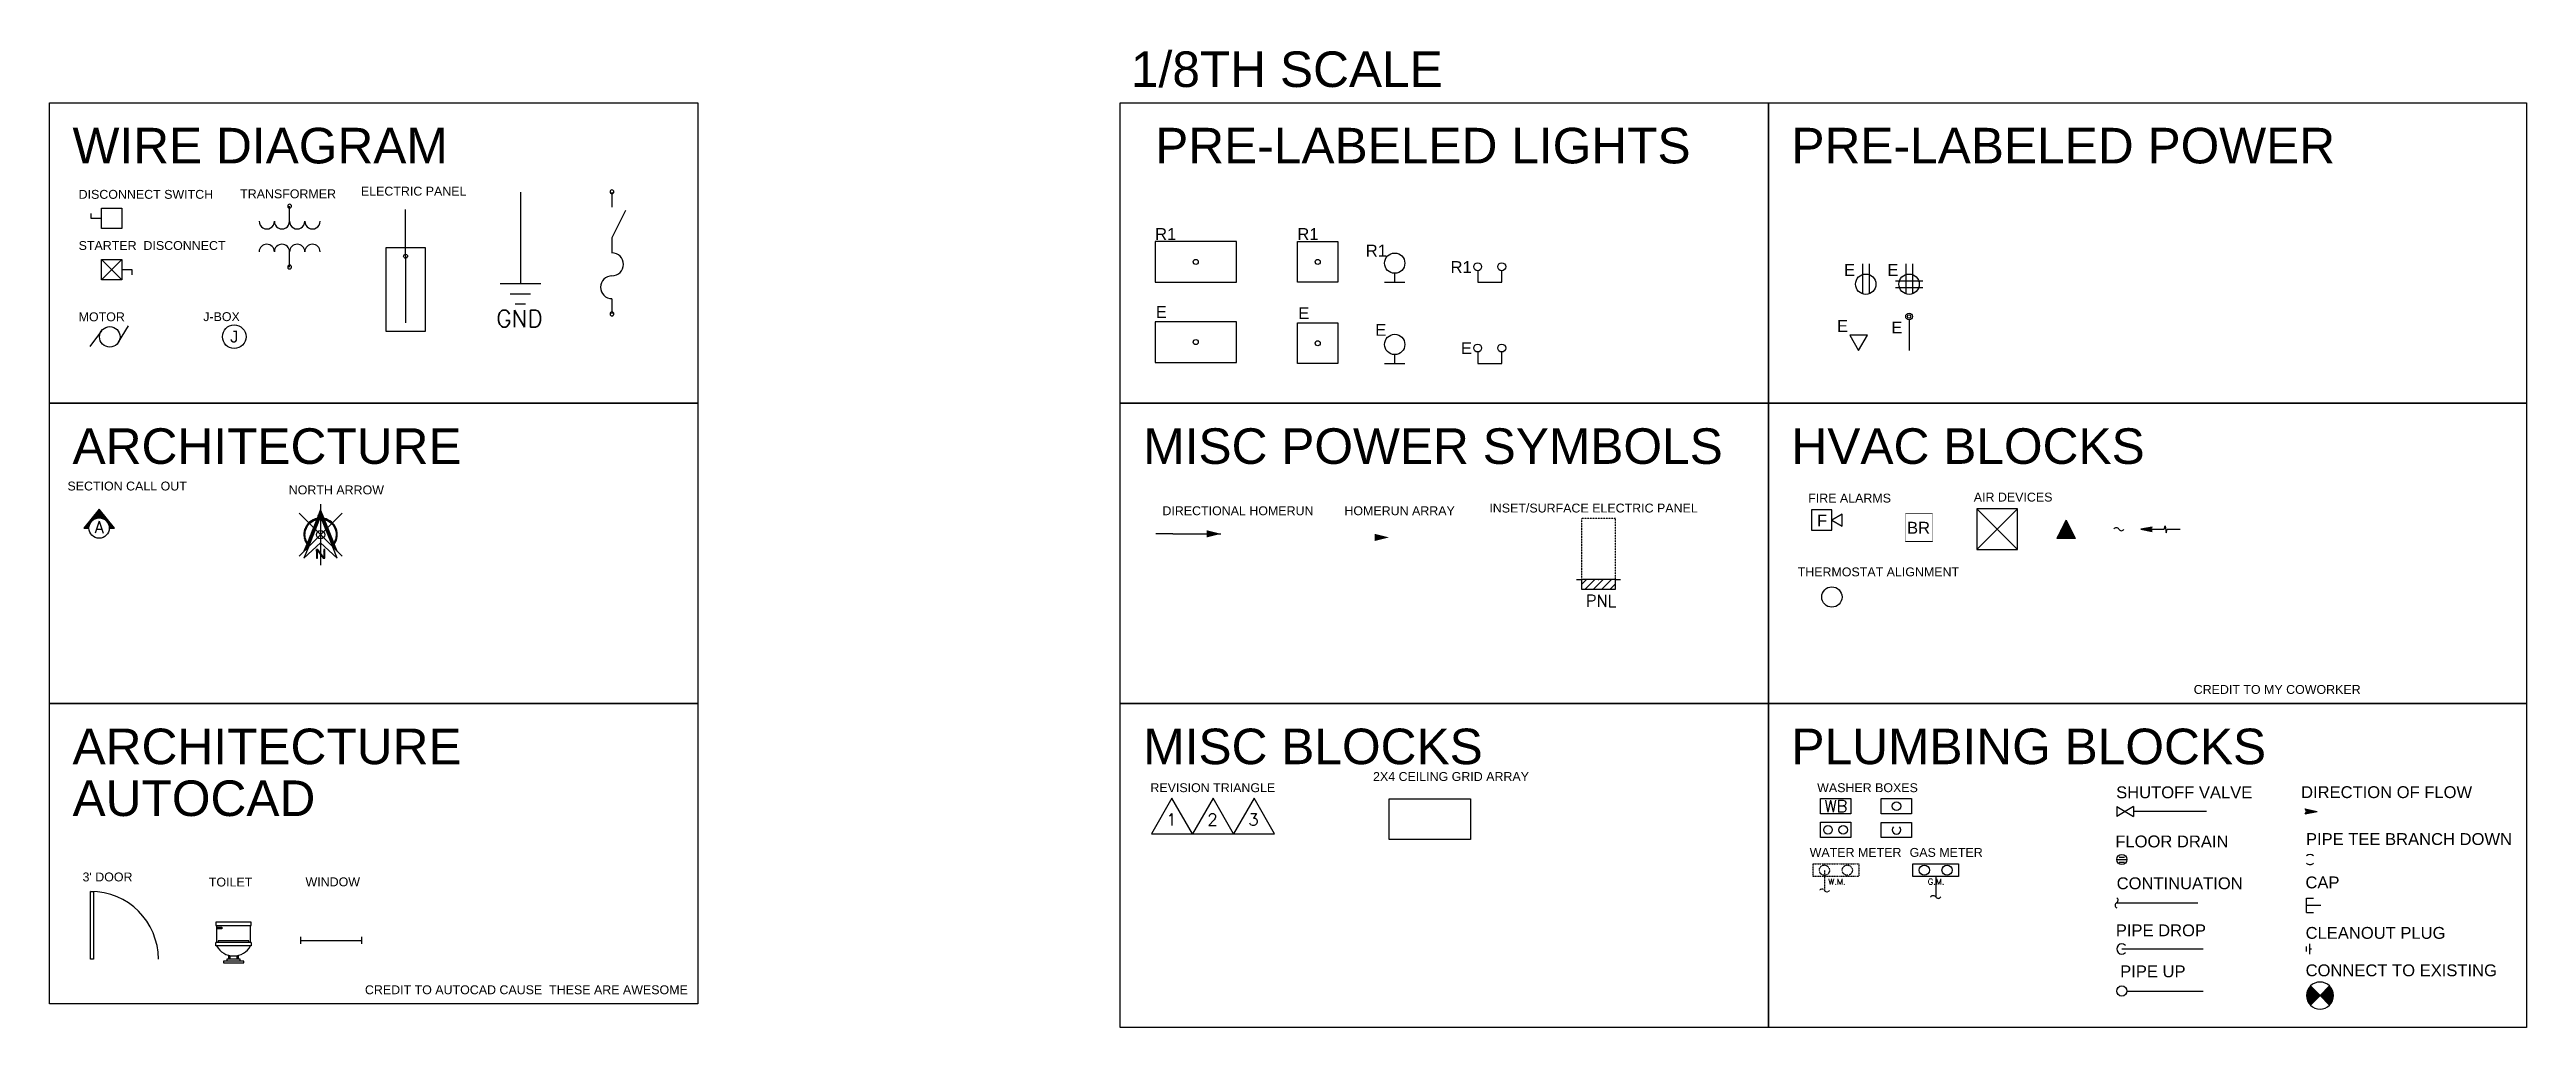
# Model space of a CAD drawing. Header units: inches. Extents: x -632 to 3151, y -168 to 578.
# Drawn here: x -632 to 831, y -14 to 563 of the extents above; entities that cross this region are included whole.
import ezdxf
from ezdxf.enums import TextEntityAlignment as Align

# ---------------------------------------------------------------- set-up
doc = ezdxf.new("R2010")
doc.units = ezdxf.units.IN
doc.header["$MEASUREMENT"] = 0
doc.set_wipeout_variables(frame=1)
doc.linetypes.add('CENTER8', pattern=[0.28125, 0.1875, -0.03125, 0.03125, -0.03125])
doc.linetypes.add('HIDDEN2', pattern=[0.1875, 0.125, -0.0625])
doc.layers.get('0').update_dxf_attribs({"color": 255})
doc.layers.get('Defpoints').update_dxf_attribs({"color": 255})
for name, color, linetype in [('0 @ 1', 255, 'Continuous'), ('0-REV1 @ 1', 6, 'Continuous'), ('0-REV2 @ 1', 6, 'Continuous'), ('0-REV3 @ 1', 6, 'Continuous'), ('E-CIRCUIT', 241, 'Continuous'), ('E-EMLITE', 201, 'Continuous'), ('E-EXIST', 101, 'Continuous'), ('E-FIRE', 12, 'Continuous'), ('E-LITE', 210, 'Continuous'), ('E-POWER', 131, 'Continuous'), ('E-SERVICE', 251, 'HIDDEN2'), ('E-TEXT', 2, 'Continuous'), ('G-TEXT', 2, 'Continuous'), ('G-Wipeout', 250, 'Continuous'), ('H-N-DIFF', 231, 'Continuous'), ('P-CW-E', 154, 'CENTER8'), ('P-GAS-E', 34, 'Continuous'), ('VMP-CLG-GRID', 56, 'Continuous')]:
    doc.layers.add(name, color=color, linetype=linetype)
doc.layers.add('ceco.net 337', color=7, linetype='Continuous', plot=False)
doc.styles.add('Roman', font='romans')
doc.styles.add('ROMANS', font='ROMANS.shx')
doc.styles.get("Standard").update_dxf_attribs({"font": 'arial.ttf'})

msp = doc.modelspace()

# ---------------------------------------------------------------- texts
at = {"layer": 'E-TEXT'}
for s, height, p in [('1/8TH SCALE', 21, (6.3, 541.3)), ('WIRE DIAGRAM', 21, (-618.8, 496.2)), ('PRE-LABELED LIGHTS', 21, (20.6, 496.2)), ('PRE-LABELED POWER', 21, (396.4, 496.2)), ('DISCONNECT SWITCH', 5.25, (-615.2, 475.3)), ('TRANSFORMER', 5.25, (-519.8, 475.6)), ('ELECTRIC PANEL', 5.25, (-448.5, 477.2)), ('STARTER  DISCONNECT', 5.25, (-615.2, 445.1)), ('MOTOR', 5.25, (-615.2, 403)), ('J-BOX', 5.25, (-541.6, 403.1)), ('ARCHITECTURE', 21, (-618.8, 318.8)), ('MISC POWER SYMBOLS', 21, (13.6, 318.8)), ('HVAC BLOCKS', 21, (396.4, 318.8)), ('SECTION CALL OUT', 5.25, (-621.8, 303.1)), ('NORTH ARROW', 5.25, (-491.1, 300.8)), ('DIRECTIONAL HOMERUN', 5.25, (24.9, 288.5)), ('HOMERUN ARRAY', 5.25, (132.4, 288.5)), ('INSET/SURFACE ELECTRIC PANEL', 5.25, (218, 290.1)), ('THERMOSTAT ALIGNMENT', 5.25, (400.1, 252.4)), ('CREDIT TO MY COWORKER', 5.25, (634, 183)), ('ARCHITECTURE', 21, (-618.8, 141.5)), ('MISC BLOCKS', 21, (13.6, 141.5)), ('PLUMBING BLOCKS', 21, (396.4, 141.5)), ('AUTOCAD', 21, (-618.8, 110.9)), ('2X4 CEILING GRID ARRAY', 5.25, (149.3, 131.6)), ('REVISION TRIANGLE', 5.25, (17.8, 125)), ('WASHER BOXES', 5.25, (411.6, 125)), ('WATER METER', 5.25, (407.2, 86.8)), ('GAS METER', 5.25, (466.2, 86.8)), ("3' DOOR", 5.25, (-612.9, 72.3)), ('TOILET', 5.25, (-538.3, 69.3)), ('WINDOW', 5.25, (-481.2, 69.4)), ('CREDIT TO AUTOCAD CAUSE  THESE ARE AWESOME', 5.25, (-446.1, 5.7))]:
    msp.add_text(s, height=height, dxfattribs=at).set_placement(p)
for s, p in [('FIRE ALARMS', (406.3, 298.6)), ('AIR DEVICES', (504.1, 299.2))]:
    msp.add_text(s, height=5.25, dxfattribs=at).set_placement(p, align=Align.MIDDLE_LEFT)
at = {"layer": 'G-TEXT'}
for s, p in [('DIRECTION OF FLOW', (697.4, 125)), ('FLOOR DRAIN ', (587.7, 95.9)), ('PIPE TEE BRANCH DOWN', (700.3, 97.3)), ('CONTINUATION', (588.5, 71.2)), ('CLEANOUT PLUG', (700.1, 41.9)), ('CONNECT TO EXISTING', (700.1, 19.8))]:
    msp.add_text(s, height=7, dxfattribs=at).set_placement(p, align=Align.MIDDLE_LEFT)
at = {"layer": 'G-TEXT', "char_height": 3.5, "attachment_point": 1}
for s, insert in [('{\\Fromans|c0;W.M.}', (418.2, 73.9)), ('{\\Fromans|c0;G.M.}', (477, 73.9))]:
    msp.add_mtext_dynamic_manual_height_columns(s, width=9.271, gutter_width=35, heights=[0], dxfattribs=dict(at, insert=insert))

# ---------------------------------------------------------------- blocks, each defined once
blk = doc.blocks.new('disconnect-switch')
blk.add_lwpolyline([(0, 6), (12, 6), (12, -6), (0, -6)], close=True)
blk.add_lwpolyline([(12, 0), (18, 0), (18, -3)])
blk = doc.blocks.new('motor_symbol')
for p, q in [((-4.9, 3.6), (-11.7, -5.6)), ((5.2, -3.2), (11.1, 6.6))]:
    blk.add_line(p, q)
blk.add_circle((0, 0), 6.06)
blk = doc.blocks.new('A$C4B516A48')
at = {"layer": 'E-EXIST'}
for p, q in [((10.1, 18), (1.1, 18)), ((37.1, 18), (28.1, 18))]:
    blk.add_line(p, q, dxfattribs=at)
for centre, radius, start, end in [((10.1, 31.5), 4.5, 270, 90), ((28.1, 31.5), 4.5, 90, 270), ((1.1, 18), 1.12, 90, 270), ((1.1, 18), 1.12, 270, 90), ((10.1, 22.5), 4.5, 270, 90), ((10.1, 13.5), 4.5, 270, 90), ((28.1, 22.5), 4.5, 90, 270), ((28.1, 13.5), 4.5, 90, 270), ((37.1, 18), 1.12, 90, 270), ((37.1, 18), 1.12, 270, 90), ((10.1, 4.5), 4.5, 270, 90), ((28.1, 4.5), 4.5, 90, 270)]:
    blk.add_arc(centre, radius, start, end, dxfattribs=at)
blk = doc.blocks.new('starter_disconnect')
for p, q in [((0, 6), (12, -6)), ((0, -6), (12, 6))]:
    blk.add_line(p, q)
blk.add_lwpolyline([(12, 6), (12, -6), (0, -6), (0, 6)], close=True)
blk.add_lwpolyline([(12, 0), (18, 0), (18, -3)])
blk = doc.blocks.new('j-box')
blk.add_circle((0, 0), 6.96)
at = {"color": 2}
blk.add_text('J', height=7, dxfattribs=at).set_placement((0, 0), align=Align.MIDDLE)
blk = doc.blocks.new('Ground')
for p, q in [((0, 54.1), (0, 0)), ((-12, 0), (12, 0)), ((-6, -6), (6, -6)), ((-3, -12), (3, -12))]:
    blk.add_line(p, q)
at = {"layer": 'E-TEXT', "insert": (-14.2, -15.6), "char_height": 10, "attachment_point": 1, "style": 'Roman'}
blk.add_mtext_dynamic_manual_height_columns('GND', width=24.629, gutter_width=65.4, heights=[0], dxfattribs=at)
blk = doc.blocks.new('A$C010210CC')
at = {"layer": 'E-EXIST'}
for p, q in [((6.8, 73.1), (6.8, 64.1)), ((14.8, 62.2), (6.8, 46.1)), ((6.8, 46.1), (6.8, 37.1)), ((6.8, 10.1), (6.8, 1.1))]:
    blk.add_line(p, q, dxfattribs=at)
for centre, radius, start, end in [((6.8, 73.2), 1.12, 90, 270), ((6.8, 73.2), 1.12, 270, 90), ((6.8, 30.4), 6.75, 270, 90), ((6.8, 16.9), 6.75, 90, 270), ((6.8, 1.1), 1.12, 90, 270), ((6.8, 1.1), 1.12, 270, 90)]:
    blk.add_arc(centre, radius, start, end, dxfattribs=at)
blk = doc.blocks.new('EPanel')
at = {"layer": 'E-POWER'}
blk.add_line((0, -4.9), (0, -44.2), dxfattribs=at)
blk.add_lwpolyline([(0, -4.9), (0, 22.7)], dxfattribs=at)
blk.add_lwpolyline([(-11.7, -49.1), (11.7, -49.1), (11.7, 0), (-11.7, 0)], close=True, dxfattribs=at)
blk.add_circle((0, -4.9), 1.15, dxfattribs=at)
blk = doc.blocks.new('*U76')
h = blk.add_hatch(color=256)
h.dxf.hatch_style = 1
h.paths.add_polyline_path([(0, 11.2), (-9, 0), (-6, 0, -1), (6, 0), (9, 0)])
blk.add_lwpolyline([(6, 0), (9, 0), (0, 11.2), (-9, 0), (-6, 0)])
blk.add_circle((0, 0), 6)
at = {"style": 'ROMANS'}
blk.add_attdef('A', text='', height=7, dxfattribs=at).set_placement((0, -3), align=Align.CENTER)
blk = doc.blocks.new('*U94')
blk.add_lwpolyline([(0, 0), (0, 40), (1.75, 40), (1.75, 0)], close=True)
blk.add_arc((0, 0), 40, 0, 90)
blk = doc.blocks.new('*U80')
for p, q in [((-10, 22), (-10, 12)), ((-10, 21), (-7, 21)), ((-7, 20), (-10, 20)), ((-7, 21), (-7, 20)), ((10, 12), (10, 22)), ((10.5, 12), (-10.5, 12)), ((-10.5, 10), (-10.5, 12)), ((10.5, 10), (-10.5, 10)), ((9, 13), (-9, 13)), ((-9, 13), (-9, 12)), ((4, 2), (-4, 2)), ((-4, 2), (-4, 1)), ((-3, 4.4065), (-3, 2)), ((-2, 2), (-2, 4.1658)), ((2, 4.1658), (2, 2)), ((3, 2), (3, 4.4065)), ((4, 1), (4, 2)), ((9, 12), (9, 13)), ((10.5, 12), (10.5, 10))]:
    blk.add_line(p, q)
for points in [[(10.5, 22), (10.5, 24), (-10.5, 24), (-10.5, 22)], [(6, 0), (6, 1), (-6, 1), (-6, 0)]]:
    blk.add_lwpolyline(points, close=True)
blk.add_arc((0, 15.3333), 11.3333, 208.0725, 331.9275)
blk = doc.blocks.new('*U82')
for p, q in [((0, 4), (0, 0)), ((0, 2), (36, 2)), ((36, 4), (36, 0))]:
    blk.add_line(p, q)
blk = doc.blocks.new('*U88')
h = blk.add_hatch()
h.set_pattern_fill('ANSI31', color=256, angle=-360)
h.paths.add_polyline_path([(0, 10.6), (0, 14.7), (-2.1, 9.6, 0.533339), (-8.1, -5.5), (-9.8, -9.8), (-7.2, -7.4)])
h.paths.add_polyline_path([(-7.8, -4.9, -0.506557), (-2.3, 9)], flags=16)
h = blk.add_hatch()
h.set_pattern_fill('ANSI31', color=256, angle=-360)
h.paths.add_polyline_path([(7.2, -7.4), (9.8, -9.8), (8.1, -5.5, 0.533339), (2.1, 9.6), (0, 14.7), (0, 10.6)])
h.paths.add_polyline_path([(2.3, 9, -0.506557), (7.8, -4.9)], flags=16)
h = blk.add_hatch()
h.set_pattern_fill('ANSI31', color=256, angle=-360)
h.set_pattern_definition([(45, (0.96957, 10.90758), (-0.08838835, 0.08838835), [])])
h.paths.add_polyline_path([(-2.5, -13.8), (-1.9, -13.8), (-1.9, -9.3), (1.6, -13.8), (2.5, -13.8), (2.5, -8.8), (1.9, -8.8), (1.9, -13.4), (-1.6, -8.8), (-2.5, -8.8)])
at = {"linetype": 'Continuous', "ltscale": 250}
for points in [[(8.1, -5.5, 0.533339), (2.1, 9.6), (0, 14.7), (-2.1, 9.6, 0.533339), (-8.1, -5.5), (-9.8, -9.8), (-7.2, -7.4), (0, 10.6), (7.2, -7.4), (9.8, -9.8)], [(-7.8, -4.9, -0.506557), (-2.3, 9)], [(7.8, -4.9), (2.3, 9, -0.506557)]]:
    blk.add_lwpolyline(points, format="xyb", close=True, dxfattribs=at)
blk.add_lwpolyline([(0, 14.7), (0, 10.6)])
blk.add_lwpolyline([(-7.2, -7.4), (-9.8, -13.9), (0, -4.9), (9.8, -13.9), (7.2, -7.4)], dxfattribs=at)
blk.add_lwpolyline([(1.9, -8.8), (1.9, -13.4), (-1.6, -8.8), (-2.5, -8.8), (-2.5, -13.8), (-1.9, -13.8), (-1.9, -9.3), (1.6, -13.8), (2.5, -13.8), (2.5, -8.8)], close=True)
at = {"layer": 'ceco.net 337', "linetype": 'Continuous', "ltscale": 250}
blk.add_circle((0, 0), 2.45, dxfattribs=at)
at = {"layer": 'Defpoints'}
blk.add_line((0, 18), (0, -18), dxfattribs=at)
at = {"layer": 'Defpoints', "linetype": 'Continuous', "ltscale": 250}
for p, q in [((-12.7, -12.7), (12.7, 12.7)), ((-12.7, 12.7), (12.7, -12.7))]:
    blk.add_line(p, q, dxfattribs=at)
blk = doc.blocks.new('*U37')
at = {"layer": 'E-CIRCUIT'}
for points in [[(10, 0), (0, 0)], [(10, 0), (38.4, 0)]]:
    blk.add_lwpolyline(points, dxfattribs=at)
blk.add_solid([(38.4, 0), (30, 2.1), (30, -2.1)], dxfattribs=at)
blk = doc.blocks.new('Data Receptacle Block')
blk.add_lwpolyline([(-5.2, 9), (0, 0), (5.2, 9), (-5.2, 9)])
blk = doc.blocks.new('*U62')
blk.add_blockref('Data Receptacle Block', (0, 0))
blk.add_text('E', height=7).set_placement((-12.8, 10.9))
blk = doc.blocks.new('Light Switch')
blk.add_line((0, 18), (0, 0))
for radius in [2, 1]:
    blk.add_circle((0, 20), radius)
blk = doc.blocks.new('Existing Annotative Light Switch')
blk.add_blockref('Light Switch', (0, 0))
blk.add_text('E', height=7).set_placement((-10.5, 10))
blk = doc.blocks.new('Duplex Receptacle')
for p, q in [((-2, 18), (-2, 0.376893)), ((2, 18), (2, 0.376893))]:
    blk.add_line(p, q)
blk.add_circle((0, 6), 6)
blk = doc.blocks.new('*U85')
blk.add_blockref('Duplex Receptacle', (0, 0))
blk.add_text('E', height=7).set_placement((-12.8, 10.9))
blk = doc.blocks.new('2x4 Troffer Light')
blk.add_lwpolyline([(-48, 0), (0, 0), (0, 24), (-48, 24)], close=True)
blk.add_circle((-24.0024, 12), 1.5)
blk = doc.blocks.new('*U20')
blk.add_blockref('2x4 Troffer Light', (0, 0))
blk.add_text('E', height=7).set_placement((-47.6, 26.3))
blk = doc.blocks.new('2x2 Light')
blk.add_lwpolyline([(-24, 24), (0, 24), (0, 0), (-24, 0)], close=True)
blk.add_circle((-12, 12), 1.5)
blk = doc.blocks.new('Existing Annotative 2x2 Light')
blk.add_blockref('2x2 Light', (0, 0))
blk.add_text('E', height=7).set_placement((-23.5, 26.3))
blk = doc.blocks.new('New 2x4 Troffer')
blk.add_circle((-24, 12), 1.5)
at = {"layer": 'E-LITE'}
blk.add_lwpolyline([(-48, 0), (0, 0), (0, 24), (-48, 24)], close=True, dxfattribs=at)
blk = doc.blocks.new('Annotation 2x4 Light New')
blk.add_blockref('New 2x4 Troffer', (0, 0))
at = {"layer": 'E-TEXT', "flags": 4}
blk.add_attdef('LIGHTLABEL', (-48, 25), '', height=7, dxfattribs=at)
blk = doc.blocks.new('2x2 Light Troffer')
blk.add_circle((-12, 12), 1.5)
at = {"layer": 'E-LITE'}
blk.add_lwpolyline([(-24, 24), (0, 24), (0, 0), (-24, 0)], close=True, dxfattribs=at)
blk = doc.blocks.new('*U23')
blk.add_blockref('2x2 Light Troffer', (0, 0))
at = {"layer": 'E-TEXT', "flags": 4}
blk.add_attdef('LIGHTLABEL', (-24, 25), '', height=7, dxfattribs=at)
blk = doc.blocks.new('Quad Receptacle')
for p, q in [((-2, 18), (-2, 11.7)), ((2, 18), (2, 11.7)), ((-8.1, 8), (8.1, 8)), ((-8.1, 4), (8.1, 4)), ((-2, 11.7), (-2, 0.4)), ((2, 11.7), (2, 0.4))]:
    blk.add_line(p, q)
blk.add_circle((0, 6), 6)
blk = doc.blocks.new('*U61')
blk.add_blockref('Quad Receptacle', (0, 0))
blk.add_text('E', height=7).set_placement((-12.8, 10.9))
blk = doc.blocks.new('*U18')
for points in [[(12, 12), (0, 12), (0, 0), (12, 0)], [(12, 6), (18, 2.5), (18, 9.5)]]:
    blk.add_lwpolyline(points, close=True)
at = {"insert": (6.2, 9.3), "char_height": 7, "width": 16.584, "attachment_point": 2}
blk.add_mtext('\\A1;F', dxfattribs=at)
blk = doc.blocks.new('Wall Light')
for p, q in [((-6, 0), (6, 0)), ((0, 0), (0, 5.3))]:
    blk.add_line(p, q)
blk.add_circle((0, 11.3), 6)
blk = doc.blocks.new('*U24')
blk.add_blockref('Wall Light', (0, 0))
blk.add_text('E', height=7).set_placement((-11.5, 16.4))
blk = doc.blocks.new('*U26')
at = {"layer": 'E-LITE'}
blk.add_blockref('Wall Light', (0, 0), dxfattribs=at)
at = {"layer": 'E-TEXT', "flags": 4}
blk.add_attdef('LIGHTLABEL', (-17.1, 15.2), '', height=7, dxfattribs=at)
blk = doc.blocks.new('Egress Light')
blk.add_lwpolyline([(-7.1, 6.9), (-7.1, 0), (7.1, 0), (7.1, 6.9)])
for centre in [(-7.1, 9.2), (7.1, 9.2)]:
    blk.add_circle(centre, 2.34)
blk = doc.blocks.new('*U29')
blk.add_blockref('Egress Light', (0, 0))
blk.add_text('E', height=7).set_placement((-17, 5.6))
blk = doc.blocks.new('Annotation for Egress Light')
at = {"layer": 'E-EMLITE'}
blk.add_blockref('Egress Light', (0, 0), dxfattribs=at)
at = {"layer": 'E-TEXT', "flags": 4}
blk.add_attdef('LIGHTLABEL', (-23.1, 5.5), '', height=7, dxfattribs=at)
blk = doc.blocks.new('*U32')
at = {"layer": 'VMP-CLG-GRID'}
blk.add_lwpolyline([(0, 24), (48, 24), (48, 0), (0, 0)], close=True, dxfattribs=at)
blk = doc.blocks.new('*U35')
for p, q in [((-12, 12), (12, -12)), ((12, 12), (-12, -12))]:
    blk.add_line(p, q)
blk.add_lwpolyline([(-12, -12), (12, -12), (12, 12), (-12, 12)], close=True)
blk = doc.blocks.new('*U39')
blk.add_lwpolyline([(7.3, -1.5), (-8.8, -1.5), (-8.8, -17.5), (7.3, -17.5)], close=True)
blk.add_attdef('NOTE', text='', height=7).set_placement((-1, -9.6), align=Align.MIDDLE)
blk.add_wipeout([(7.3, -17.5), (7.3, -1.5), (-8.8, -1.5), (-8.8, -17.5)])
blk = doc.blocks.new('*U41')
for p, q in [((0, -102), (-138, -375)), ((0, -102), (138, -375)), ((138, -375), (-138, -375))]:
    blk.add_line(p, q)
blk.add_wipeout([(138, -375), (0, -102), (-138, -375)])
h = blk.add_hatch()
h.set_pattern_fill('ANSI31', color=256, scale=2)
h.set_pattern_definition([(45, (0, 0), (-4.49013, 4.49013), [])])
h.paths.add_polyline_path([(0, -102), (-138, -375), (138, -375)])
blk = doc.blocks.new('*U45')
for p, q in [((6.6, 1.3), (0, 0)), ((0, 0), (6.6, -1.3)), ((5.1, 0), (6.6, 1.3)), ((6.6, -1.3), (5.1, 0))]:
    blk.add_line(p, q)
blk.add_lwpolyline([(4.8, 0), (13.8, 0), (14.3, 2), (15, -2.2), (15.6, 0), (23.3, 0)])
for points in [[(5.1, 0), (6.6, 1.3), (0, 0)], [(6.6, -1.3), (5.1, 0), (0, 0)]]:
    blk.add_solid(points)
blk = doc.blocks.new('*U44')
for centre, radius, start, end in [((-1.5, -0.8), 1.69, 28.9754, 152.3157), ((1.5, 0.9), 1.74, 210.7723, 327.9291)]:
    blk.add_arc(centre, radius, start, end)
blk = doc.blocks.new('WasherBoxAnnotative')
blk.add_lwpolyline([(9, 4.5), (9, -4.5), (-9, -4.5), (-9, 4.5)], close=True)
at = {"insert": (-6.6, 3.5), "char_height": 7, "attachment_point": 1, "style": 'ROMANS'}
blk.add_mtext_dynamic_manual_height_columns('{\\C2;WB}', width=13.964, gutter_width=35, heights=[0], dxfattribs=at)
blk = doc.blocks.new('WasherBoxDrop')
at = {"linetype": 'Continuous'}
blk.add_lwpolyline([(9, 4.5), (9, -4.5), (-9, -4.5), (-9, 4.5)], close=True, dxfattribs=at)
blk.add_circle((0, 0), 2.55)
blk = doc.blocks.new('WasherBoxWH-C')
blk.add_lwpolyline([(9, 4.5), (9, -4.5), (-9, -4.5), (-9, 4.5)], close=True)
at = {"color": 1}
blk.add_circle((-4.5, 0), 2.55, dxfattribs=at)
at = {"color": 5}
blk.add_circle((4.5, 0), 2.55, dxfattribs=at)
blk = doc.blocks.new('HomeRunHeader')
at = {"layer": 'E-CIRCUIT'}
blk.add_solid([(8.4, 0), (0, 2.1), (0, -2.1)], dxfattribs=at)
blk = doc.blocks.new('Revision Triangle')
blk.add_wipeout([(12.3, 21), (24.4, 0), (0.2, 0)])
at = {"linetype": 'Continuous'}
blk.add_lwpolyline([(12.3, 21), (0.2, 0), (24.4, 0)], close=True, dxfattribs=at)
at = {"style": 'ROMANS'}
blk.add_attdef('#', (9, 4.9), '', height=7, dxfattribs=at)
blk = doc.blocks.new('valve-shutoff')
blk.add_wipeout([(5, 2.9), (-5, 2.9), (-5, -2.9), (5, -2.9)]).dxf.layer = 'G-Wipeout'
at = {"linetype": 'Continuous'}
for p, q in [((-5, 2.9), (-5, -2.9)), ((-5, 2.9), (5, -2.9)), ((5, 2.9), (-5, -2.9)), ((5, 2.9), (5, -2.9))]:
    blk.add_line(p, q, dxfattribs=at)
blk = doc.blocks.new('*U71')
for centre, radius, start, end in [((-0.9, 1.5), 1.74, 300.7723, 57.9291), ((0.8, -1.5), 1.69, 118.9754, 242.3157)]:
    blk.add_arc(centre, radius, start, end)
blk = doc.blocks.new('PIPE_DROP')
blk.add_wipeout([(-3, 3), (2.1, 3), (2.1, -3), (-3, -3)]).dxf.layer = 'G-Wipeout'
at = {"linetype": 'Continuous'}
blk.add_arc((0, 0), 3, 45, 315, dxfattribs=at)
blk = doc.blocks.new('PIPE_UP')
blk.add_wipeout([(-3, 3), (3, 3), (3, -3), (-3, -3)]).dxf.layer = 'G-Wipeout'
at = {"color": 0, "linetype": 'Continuous'}
blk.add_circle((0, 0), 3, dxfattribs=at)
blk = doc.blocks.new('*U72')
at = {"linetype": 'Continuous'}
h = blk.add_hatch(color=256, dxfattribs=at)
h.dxf.hatch_style = 1
h.paths.add_polyline_path([(6.3, 0), (-0.8, 1.5), (0, 0), (-0.8, -1.5)])
for p, q in [((-0.8, 1.5), (6.3, 0)), ((0, 0), (-0.8, 1.5)), ((-0.8, -1.5), (0, 0)), ((-0.8, -1.5), (6.3, 0))]:
    blk.add_line(p, q, dxfattribs=at)
blk = doc.blocks.new('TEE DOWN')
blk.add_wipeout([(-2.1, 3), (2.1, 3), (2.1, -3), (-2.1, -3)]).dxf.layer = 'G-Wipeout'
at = {"linetype": 'Continuous'}
for start, end in [(45, 135), (225, 315)]:
    blk.add_arc((0, 0), 3, start, end, dxfattribs=at)
blk = doc.blocks.new('FloorDrain')
for p, q in [((-3, 0), (3, 0)), ((-1.6, 1.5), (1.6, 1.5)), ((-1.6, -1.5), (1.6, -1.5))]:
    blk.add_line(p, q)
blk.add_circle((0, 0), 3)
blk = doc.blocks.new('CAP')
at = {"linetype": 'Continuous'}
for p, q in [((0, -4.242), (0, 4.242)), ((0, 4.242), (4.242, 4.242)), ((0, 0), (8.484, 0)), ((0, -4.242), (4.242, -4.242))]:
    blk.add_line(p, q, dxfattribs=at)
blk = doc.blocks.new('Clean Out')
at = {"linetype": 'Continuous'}
for p, q in [((-2, -1.5), (-2, 1.5)), ((0, -3), (0, 3))]:
    blk.add_line(p, q, dxfattribs=at)
blk.add_lwpolyline([(0, 0), (1, 0)])
blk = doc.blocks.new('connect_existing')
at = {"transparency": 16777216}
h = blk.add_hatch(color=256, dxfattribs=at)
h.paths.add_polyline_path([(0.059, -0.059, 0.414214), (0.059, 0.059), (0, 0)])
h.paths.add_polyline_path([(0, 0), (-0.059, 0.059, 0.414214), (-0.059, -0.059)])
for p, q in [((-0.059, 0.059), (-0.059, 0.059)), ((-0.059, 0.059), (-0.059, 0.059)), ((0, 0), (-0.059, 0.059)), ((0, 0), (-0.059, -0.059)), ((0.059, 0.059), (0, 0)), ((0.059, -0.059), (0, 0)), ((0.059, -0.059), (0.059, -0.059))]:
    blk.add_line(p, q, dxfattribs=at)
for start, end in [(135, 225), (45, 135), (315, 45), (225, 315)]:
    blk.add_arc((0, 0), 0.0833, start, end, dxfattribs=at)
blk = doc.blocks.new('*U86')
blk.add_circle((0, 0), 6)
at = {"style": 'ROMANS', "flags": 2}
blk.add_attdef('T', text='', height=7, dxfattribs=at).set_placement((0, -3.7), align=Align.CENTER)
blk = doc.blocks.new('*U89')
for p, q in [((-10, 2.6), (-7.1, 5.5)), ((-7.9, -0.2), (-2.2, 5.5)), ((-3, -0.2), (2.8, 5.5)), ((1.9, -0.2), (7.7, 5.5)), ((6.9, -0.2), (10, 2.9))]:
    blk.add_line(p, q)
for points in [[(-13, 5.5), (-13, 5.5), (-10, 5.5)], [(10, 5.5), (10, 5.5), (13, 5.5)]]:
    blk.add_lwpolyline(points)
for points in [[(-10, -0.2), (10, -0.2), (10, 5.5), (-10, 5.5)], [(10, 5.5), (10, 5.5)]]:
    blk.add_lwpolyline(points, close=True)
blk.add_point((0, 5.5))
at = {"layer": 'E-SERVICE'}
blk.add_lwpolyline([(10, 5.5), (10, 41.5), (-10, 41.5), (-10, 5.5)], dxfattribs=at)
at = {"style": 'ROMANS'}
blk.add_attdef('PNL', text='', height=7, dxfattribs=at).set_placement((1.4, -10.5), align=Align.CENTER)

# ---------------------------------------------------------------- linework, layer by layer
for p, q in [((641.5, 113.6), (598.5, 113.6)), ((588.5, 59.7), (636.5, 59.7)), ((594.5, 7.6), (639.5, 7.6))]:
    msp.add_line(p, q)
for points in [[(-632.4, 532), (-249.5, 532), (-249.5, 354.6), (-632.4, 354.6)], [(0, 532), (382.8, 532), (382.8, 354.6), (0, 354.6)], [(382.8, 532), (830.5, 532), (830.5, 354.6), (382.8, 354.6)], [(-632.4, 354.6), (-249.5, 354.6), (-249.5, 177.3), (-632.4, 177.3)], [(0, 354.6), (382.8, 354.6), (382.8, 177.3), (0, 177.3)], [(382.8, 354.6), (830.5, 354.6), (830.5, 177.3), (382.8, 177.3)], [(-632.4, 177.3), (-249.5, 177.3), (-249.5, 0), (-632.4, 0)], [(0, 177.3), (382.8, 177.3), (382.8, -13.9), (0, -13.9)], [(382.8, 177.3), (830.5, 177.3), (830.5, -13.9), (382.8, -13.9)]]:
    msp.add_lwpolyline(points, close=True)
at = {"linetype": 'Continuous'}
msp.add_lwpolyline([(467.4, 107.1), (467.4, 98.2), (449.4, 98.2), (449.4, 107.1)], close=True, dxfattribs=at)
msp.add_arc((458.4, 102.7), 2.55, 135, 45, dxfattribs=at)
at = {"layer": 'P-CW-E'}
msp.add_lwpolyline([(409.2, 82.6), (436.2, 82.6), (436.2, 75.2), (409.2, 75.2)], close=True, dxfattribs=at)
msp.add_lwpolyline([(415.9, 78.9), (415.9, 66.9)], dxfattribs=at)
msp.add_lwpolyline([(413, 66.9, -0.59695), (415.9, 66.9, 0.560926), (418.9, 66.9)], format="xyb", dxfattribs=at)
for centre in [(415.9, 78.9), (429.4, 78.9)]:
    msp.add_circle(centre, 3, dxfattribs=at)
at = {"layer": 'P-GAS-E'}
msp.add_lwpolyline([(468.1, 82.6), (495.1, 82.6), (495.1, 75.2), (468.1, 75.2)], close=True, dxfattribs=at)
msp.add_lwpolyline([(481.6, 75.2), (481.6, 63.2)], dxfattribs=at)
msp.add_lwpolyline([(478.6, 63.1, -0.59695), (481.6, 63.2, 0.560926), (484.6, 63.1)], format="xyb", dxfattribs=at)
for centre in [(474.9, 78.9), (488.3, 78.9)]:
    msp.add_circle(centre, 3, dxfattribs=at)

# ---------------------------------------------------------------- block references
for name, p in [('EPanel', (-422.1, 446.3)), ('*U88', (-472.3, 277)), ('*U44', (589.8, 280.2)), ('*U45', (602.8, 280.2)), ('HomeRunHeader', (150.3, 275.4)), ('*U86', (420.3, 240.2)), ('*U32', (158.9, 97)), ('WasherBoxAnnotative', (422.5, 116.7)), ('WasherBoxDrop', (458.4, 116.7)), ('WasherBoxWH-C', (422.5, 102.7)), ('*U72', (700.6, 113.6)), ('FloorDrain', (591.5, 85.2)), ('*U94', (-608.1, 26.4)), ('*U71', (588.5, 59.7)), ('CAP', (700.6, 58.2)), ('*U80', (-523.7, 24.3)), ('*U82', (-484.2, 35.5)), ('Clean Out', (702.6, 32.4))]:
    msp.add_blockref(name, p)
ref = msp.add_blockref('Annotation 2x4 Light New', (68.6, 426))
ref.add_attrib('LIGHTLABEL', 'R1', (20.6, 451), dxfattribs={"layer": 'E-TEXT', "height": 7})
ref = msp.add_blockref('*U23', (128.6, 426))
ref.add_attrib('LIGHTLABEL', 'R1', (104.6, 451), dxfattribs={"layer": 'E-TEXT', "height": 7})
ref = msp.add_blockref('*U26', (162.1, 426))
ref.add_attrib('LIGHTLABEL', 'R1', (145, 441.2), dxfattribs={"layer": 'E-TEXT', "height": 7})
ref = msp.add_blockref('Annotation for Egress Light', (218.2, 426))
ref.add_attrib('LIGHTLABEL', 'R1', (195.1, 431.5), dxfattribs={"layer": 'E-TEXT', "height": 7})
for name, p, values in [('*U76', (-603.1, 280.9), {'A': 'A'}), ('*U89', (282.5, 245), {'PNL': 'PNL'})]:
    msp.add_blockref(name, p).add_auto_attribs(values)
at = {"xscale": 96, "yscale": 96, "zscale": 96}
msp.add_blockref('connect_existing', (708.6, 4.9), dxfattribs=at)
at = {"layer": '0 @ 1'}
msp.add_blockref('*U37', (21.1, 277.5), dxfattribs=at)
at = {"layer": 'E-EXIST'}
for name, p, rotation in [('disconnect-switch', (-589.7, 463.7), 180), ('A$C4B516A48', (-508.6, 472.1), 270)]:
    msp.add_blockref(name, p, dxfattribs=dict(at, rotation=rotation))
for name, p in [('Ground', (-354.3, 425.2)), ('A$C010210CC', (-307, 406.2)), ('starter_disconnect', (-601.7, 433.5)), ('*U85', (440.3, 418.9)), ('*U61', (465.9, 418.9)), ('*U20', (68.6, 378.7)), ('Existing Annotative 2x2 Light', (128.6, 378)), ('motor_symbol', (-596.8, 393.8)), ('*U24', (162.1, 378)), ('*U62', (436.1, 385.8)), ('Existing Annotative Light Switch', (465.9, 385.8)), ('*U29', (218.2, 378))]:
    msp.add_blockref(name, p, dxfattribs=at)
at = {"layer": 'E-FIRE'}
msp.add_blockref('*U18', (408.3, 279.6), dxfattribs=at)
at = {"layer": 'E-POWER'}
msp.add_blockref('j-box', (-523.3, 393.9), dxfattribs=at)
at = {"layer": 'H-N-DIFF'}
msp.add_blockref('*U35', (518, 280.2), dxfattribs=at)

msp.set_redraw_order([(e.dxf.handle, doc.entitydb.next_handle()) for e in msp.query("TEXT MTEXT ATTDEF DIMENSION ARC_DIMENSION")])  # texts and dimensions are drawn at this point

# ---------------------------------------------------------------- next in the draw order: block references
msp.add_blockref('*U39', (472.5, 290.7)).add_auto_attribs({'NOTE': 'BR'})
at = {"xscale": 0.03937007874015748, "yscale": 0.03937007874015748, "zscale": 0.03937007874015748}
msp.add_blockref('*U41', (558.6, 289.6), dxfattribs=at)
for name, p in [('valve-shutoff', (593.5, 113.6)), ('TEE DOWN', (702.7, 85.2)), ('PIPE_DROP', (591.5, 32.4))]:
    msp.add_blockref(name, p)
at = {"layer": '0-REV1 @ 1'}
msp.add_blockref('Revision Triangle', (18.2, 100.4), dxfattribs=at).add_auto_attribs({'#': '1'})

# ---------------------------------------------------------------- next in the draw order: linework, layer by layer
msp.add_line((591.5, 32.4), (639.5, 32.4))

# ---------------------------------------------------------------- next in the draw order: block references
at = {"layer": '0-REV2 @ 1'}
msp.add_blockref('Revision Triangle', (42.5, 100.4), dxfattribs=at).add_auto_attribs({'#': '2'})

# ---------------------------------------------------------------- next in the draw order: texts
at = {"layer": 'G-TEXT'}
for s, p in [('SHUTOFF VALVE', (588.2, 124.9)), ('CAP', (700, 71.7)), ('PIPE DROP', (588, 43.4)), ('PIPE UP', (590.6, 19.2))]:
    msp.add_text(s, height=7, dxfattribs=at).set_placement(p, align=Align.MIDDLE_LEFT)

# ---------------------------------------------------------------- next in the draw order: block references
msp.add_blockref('PIPE_UP', (591.5, 7.6))
at = {"layer": '0-REV3 @ 1'}
msp.add_blockref('Revision Triangle', (66.7, 100.4), dxfattribs=at).add_auto_attribs({'#': '3'})

doc.saveas('drawing.dxf')
